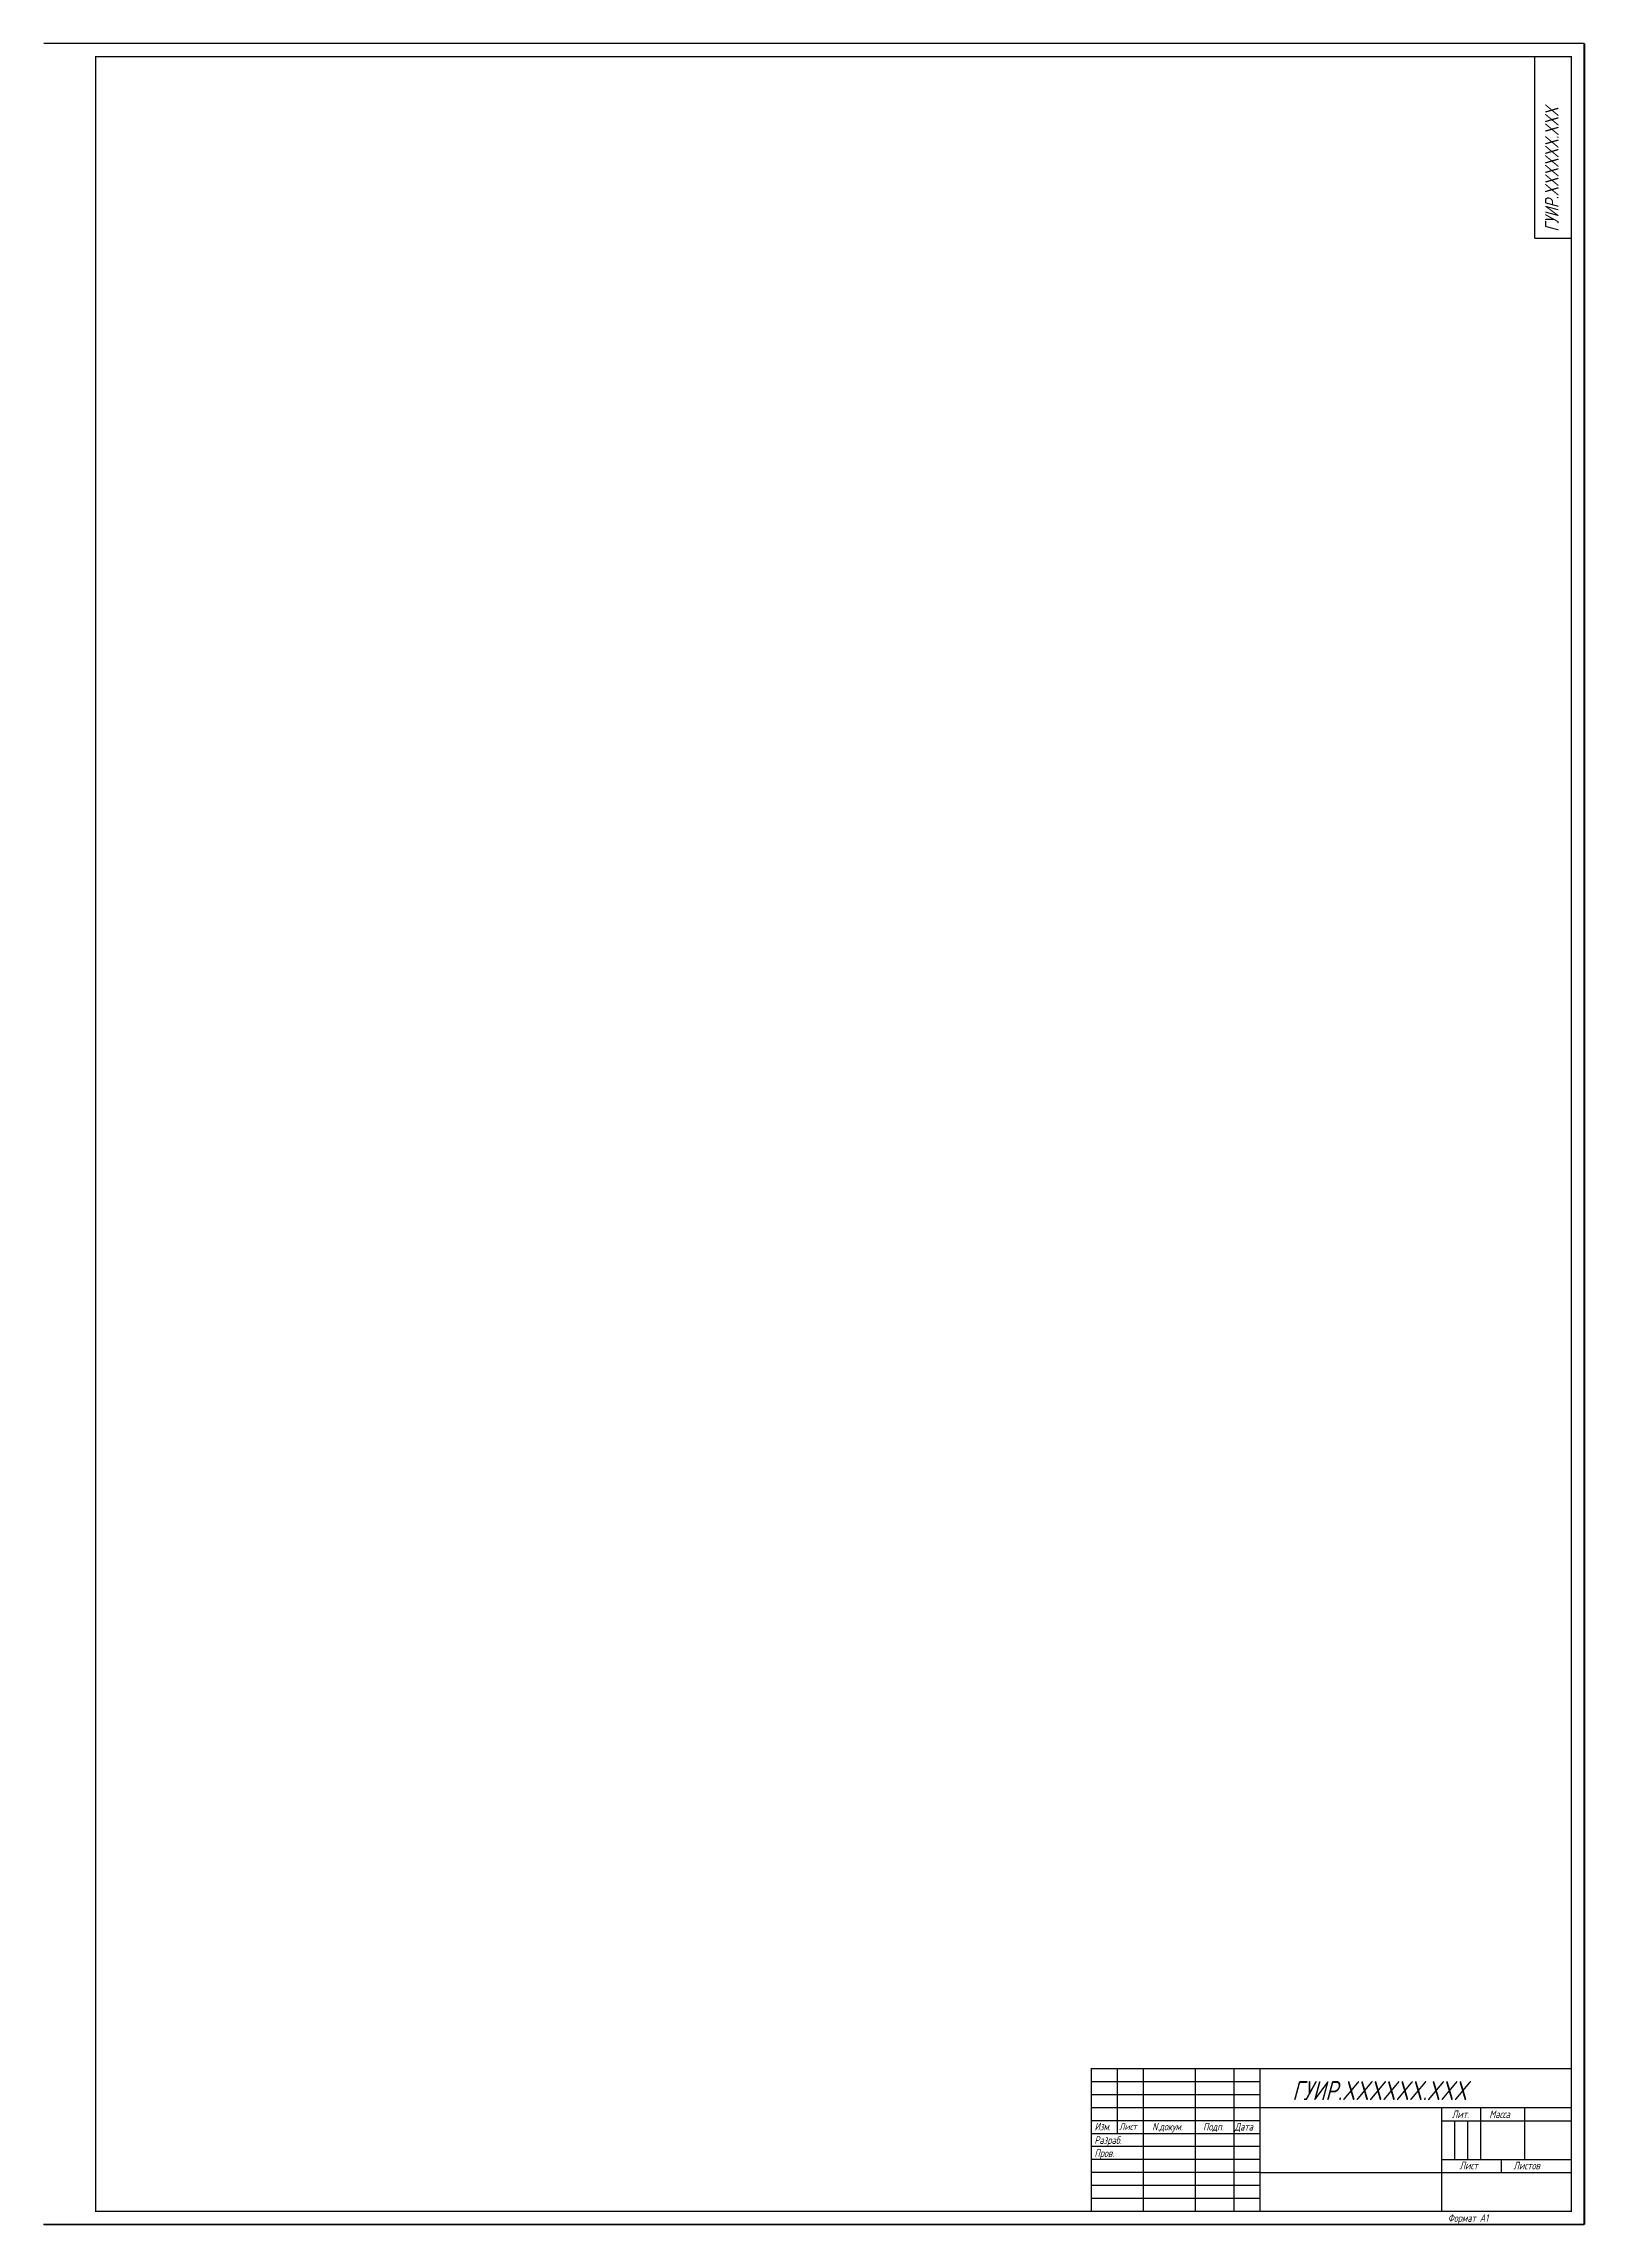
# Model space of a CAD drawing. Header units: millimetres. Extents: x 113 to 2265, y 123 to 1941.
# Drawn here: x 1040 to 1634, y 1100 to 1941 of the extents above; entities that cross this region are included whole.
import ezdxf

# ---------------------------------------------------------------- set-up
doc = ezdxf.new("R2010")
doc.units = ezdxf.units.MM
doc.layers.add('Основная', color=7, linetype='Continuous', lineweight=30)
doc.layers.add('Текст', color=7, linetype='Continuous', lineweight=25)
doc.styles.add('стиль1', font='romans.shx', dxfattribs={"width": 0.75, "oblique": 15, "height": 3.5})

msp = doc.modelspace()

# ---------------------------------------------------------------- texts
at = {"layer": 'Текст', "style": 'стиль1', "oblique": 15, "width": 0.75}
msp.add_text('ГУИР.XXXXXX.XXX ', height=5.2255, rotation=90, dxfattribs=at).set_placement((1624.28, 1867.98))
for s, height, p in [('ГУИР.XXXXXX.XXX ', 7.3365, (1521.54, 1147.44)), ('Изм.', 2.935, (1445.3, 1135.76)), ('Лист', 2.5, (1454.81, 1135.94)), ('N.докум.', 2.935, (1467.53, 1135.73)), ('Подп.', 2.935, (1487.15, 1135.71)), ('Дата', 2.935, (1499.35, 1135.71)), ('Лит.', 2.935, (1583.11, 1140.51)), ('Масса', 2.935, (1597.55, 1140.51)), ('Разраб.', 2.935, (1445.25, 1130.55)), ('Пров.', 2.935, (1445.26, 1125.51)), ('Лист ', 2.935, (1586.07, 1120.75)), ('Листов ', 2.935, (1606.84, 1120.73)), ('Формат А1', 2.935, (1581.55, 1100.49))]:
    msp.add_text(s, height=height, dxfattribs=at).set_placement(p)

# ---------------------------------------------------------------- linework, layer by layer
for p, q in [((1509.13, 1154.51), (1444.13, 1154.51)), ((1509.13, 1149.51), (1444.13, 1149.51)), ((1509.13, 1144.51), (1444.13, 1144.51)), ((1594.13, 1144.51), (1594.13, 1139.51)), ((1611.13, 1144.51), (1611.13, 1139.51)), ((1579.13, 1139.51), (1629.13, 1139.51)), ((1584.13, 1139.51), (1584.13, 1124.51)), ((1589.13, 1139.51), (1589.13, 1124.51)), ((1594.13, 1139.51), (1594.13, 1124.51)), ((1611.13, 1139.51), (1611.13, 1124.51)), ((1509.13, 1129.51), (1444.13, 1129.51)), ((1509.13, 1124.51), (1444.13, 1124.51)), ((1509.13, 1119.51), (1444.13, 1119.51)), ((1579.13, 1124.51), (1629.13, 1124.51)), ((1602.13, 1124.51), (1602.13, 1119.51)), ((1509.13, 1114.51), (1444.13, 1114.51)), ((1509.13, 1109.51), (1444.13, 1109.51))]:
    msp.add_line(p, q)
at = {"const_width": 0.5}
for points in [[(1629.13, 1159.51), (1444.13, 1159.51), (1444.13, 1104.51)], [(1454.13, 1159.51), (1454.13, 1134.51)], [(1464.13, 1159.51), (1464.13, 1104.51)], [(1484.13, 1104.51), (1484.13, 1159.51)], [(1499.13, 1159.51), (1499.13, 1104.51)], [(1509.13, 1104.51), (1509.13, 1159.51)], [(1629.13, 1144.51), (1509.13, 1144.51)], [(1579.13, 1104.51), (1579.13, 1144.51)], [(1509.13, 1139.51), (1444.13, 1139.51)], [(1509.13, 1134.51), (1444.13, 1134.51)], [(1629.13, 1119.51), (1509.13, 1119.51)]]:
    msp.add_lwpolyline(points, dxfattribs=at)
at = {"layer": 'Основная'}
for q in [(1615.13, 1935.51), (1629.13, 1865.51)]:
    msp.add_line((1615.13, 1865.51), q, dxfattribs=at)
at = {"layer": 'Текст'}
for p, q in [((1634.13, 1940.51), (1040.13, 1940.51)), ((1634.13, 1099.51), (1634.13, 1940.51)), ((1634.13, 1099.51), (1634.13, 1940.51)), ((1634.22, 1940.51), (1634.22, 1099.51)), ((1634.03, 1099.51), (1040.03, 1099.51)), ((1040.13, 1099.51), (1634.13, 1099.51)), ((1040.13, 1099.51), (1634.13, 1099.51))]:
    msp.add_line(p, q, dxfattribs=at)
at = {"layer": 'Текст', "const_width": 0.5}
msp.add_lwpolyline([(1060.13, 1935.51), (1060.13, 1104.51), (1629.13, 1104.51), (1629.13, 1935.51)], close=True, dxfattribs=at)

msp.set_redraw_order([(e.dxf.handle, doc.entitydb.next_handle()) for e in msp.query("TEXT MTEXT ATTDEF DIMENSION ARC_DIMENSION")])  # texts and dimensions are drawn at this point

doc.saveas('drawing.dxf')
